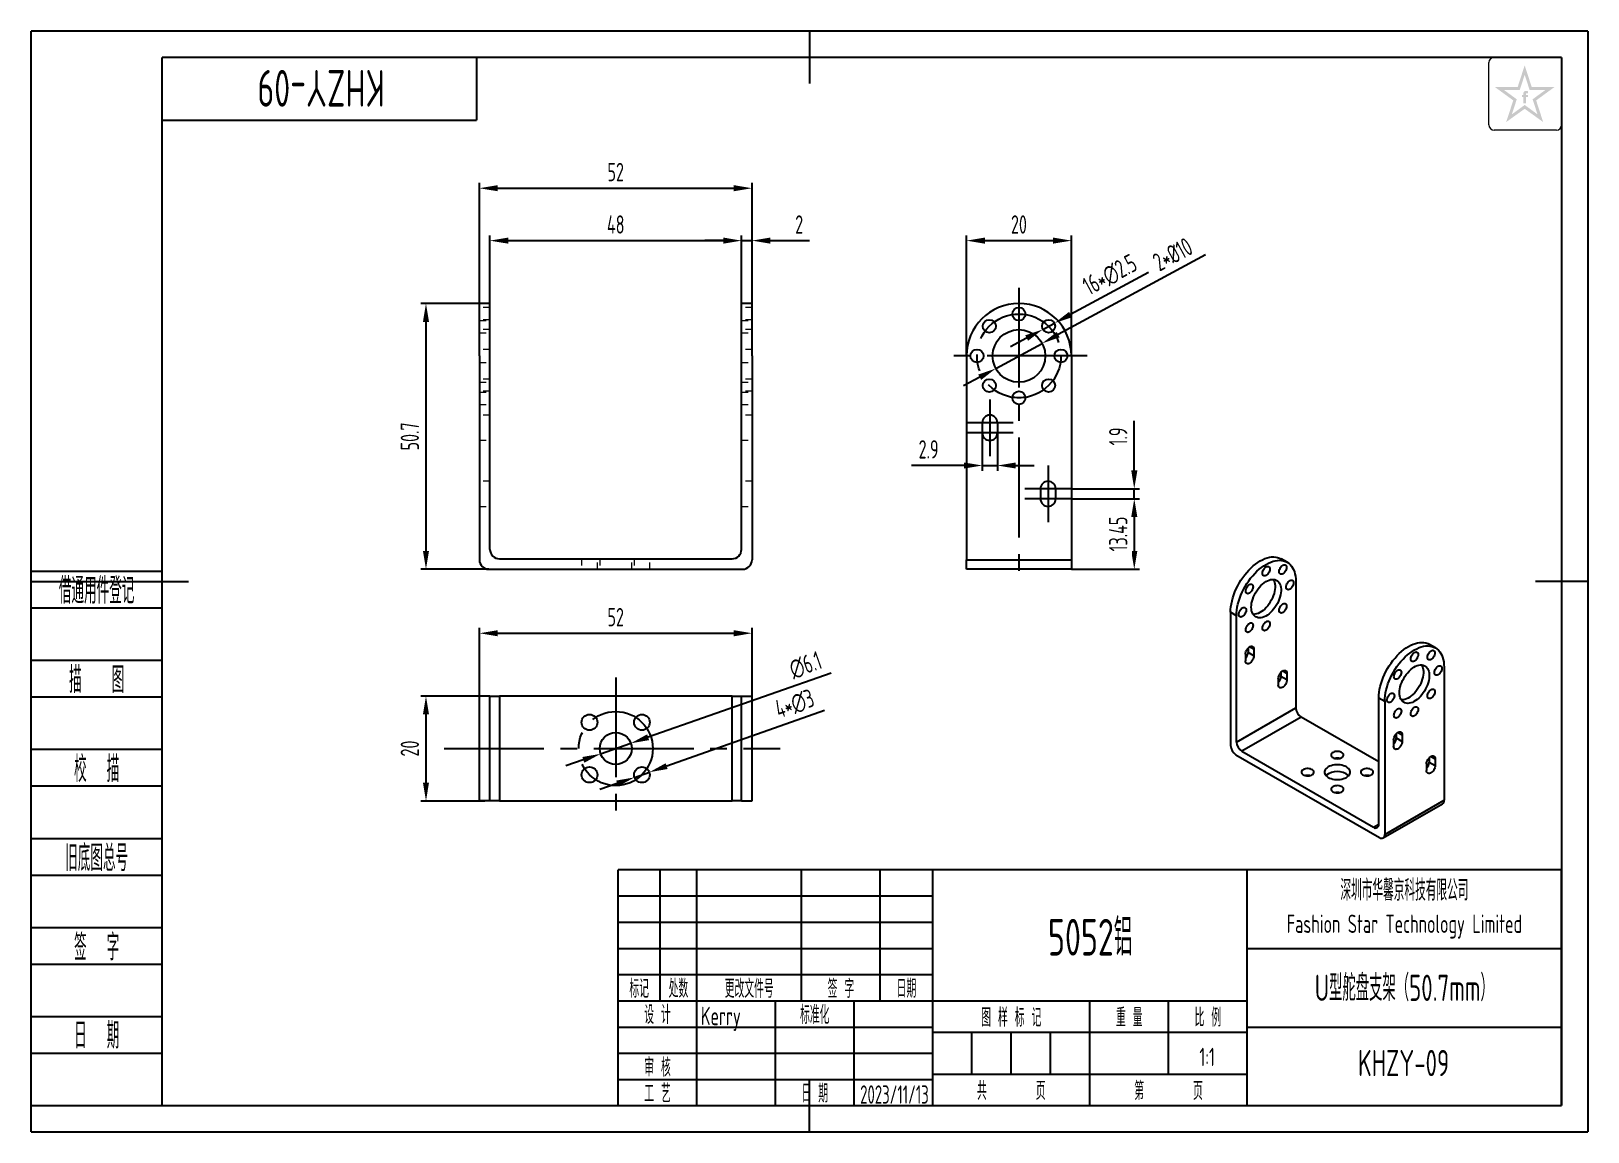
# Model space of a CAD drawing. Header units: inches. Extents: x -25 to 272, y -5 to 205.
import ezdxf
from ezdxf.enums import TextEntityAlignment as Align

# ---------------------------------------------------------------- set-up
doc = ezdxf.new("R2010")
doc.units = ezdxf.units.IN
doc.header["$MEASUREMENT"] = 0
doc.linetypes.add('CENTER2', pattern=[28.575, 19.05, -3.175, 3.175, -3.175])
doc.linetypes.add('HIDDEN', pattern=[1.905, 1.27, -0.635])
for name, color, linetype in [('1轮廓实线层', 7, 'Continuous'), ('2细线层', 4, 'Continuous'), ('3中心线层', 1, 'CENTER2'), ('6文字层', 3, 'Continuous'), ('7标注层', 4, 'Continuous'), ('图框层', 7, 'Continuous')]:
    doc.layers.add(name, color=color, linetype=linetype)
doc.styles.add('PC_TEXTSTYLE', font='ISOCP.SHX', dxfattribs={"width": 0.707, "bigfont": 'GBCBIG.SHX'})
doc.styles.add('PC_TEXTSTYLE4', font='ISOCP.SHX', dxfattribs={"width": 0.707, "bigfont": 'GBCBIG.SHX'})
doc.dimstyles.new('GB_DIAMETER', dxfattribs={"dimtxt": 3.5, "dimasz": 3.5, "dimexe": 1, "dimexo": 0, "dimgap": 1.5, "dimtad": 1, "dimjust": 4, "dimdsep": 46, "dimtxsty": 'PC_TEXTSTYLE', "dimcen": 0, "dimclrd": 256, "dimclrt": 3, "dimadec": 0, "dimazin": 2, "dimtp": 0.1, "dimtm": 0.1, "dimtfac": 0.71, "dimtdec": 3, "dimtmove": 0, "dimatfit": 2, "dimfxl": 1, "dimtfill": 1, "dimarcsym": 0})
doc.dimstyles.new('GB_LINEAR', dxfattribs={"dimtxt": 3.5, "dimasz": 3.5, "dimexe": 1, "dimexo": 0, "dimgap": 1.5, "dimtad": 1, "dimdsep": 46, "dimtxsty": 'PC_TEXTSTYLE', "dimcen": 0, "dimclrd": 256, "dimclrt": 3, "dimadec": 0, "dimazin": 2, "dimtp": 0.1, "dimtm": 0.1, "dimtfac": 0.71, "dimtdec": 3, "dimtmove": 0, "dimatfit": 3, "dimfxl": 1, "dimtfill": 1, "dimarcsym": 0})

msp = doc.modelspace()

# ---------------------------------------------------------------- texts
at = {"layer": '6文字层', "insert": (237, 37.5), "char_height": 3.5, "width": 60, "attachment_point": 5, "style": 'PC_TEXTSTYLE4'}
msp.add_mtext('{\\H1.142857x;深圳市华馨京科技有限公司}\\P\\pxsm1,qc;Fashion Star Technology Limited', dxfattribs=at)

# ---------------------------------------------------------------- blocks, each defined once
blk = doc.blocks.new('ZwmFrameMain_A4^_^无分区图框^_^landscape')
at = {"layer": '1轮廓实线层'}
for p, q in [((123.5, 205), (123.5, 195)), ((0, 0), (0, 200)), ((267, 200), (0, 200)), ((267, 200), (267, 0)), ((-25, 100), (5, 100)), ((272, 100), (262, 100)), ((123.5, -5), (123.5, 5)), ((0, 0), (267, 0))]:
    blk.add_line(p, q, dxfattribs=at)
at = {"layer": '2细线层'}
for p, q in [((-25, -5), (-25, 205)), ((272, 205), (-25, 205)), ((272, 205), (272, -5)), ((-25, -5), (272, -5))]:
    blk.add_line(p, q, dxfattribs=at)
blk = doc.blocks.new('ZwmFrameMain_标题栏1')
at = {"layer": '1轮廓实线层'}
for p, q in [((-180, 0), (-180, 45)), ((0, 45), (-180, 45)), ((-172, 20), (-172, 45)), ((-165, 20), (-165, 45)), ((-145, 20), (-145, 45)), ((-130, 20), (-130, 45)), ((-120, 0), (-120, 45)), ((0, 0), (0, 45)), ((-60, 30), (0, 30)), ((-180, 20), (-60, 20)), ((-165, 0), (-165, 20)), ((-150, 0), (-150, 20)), ((-135, 0), (-135, 20)), ((-60, 15), (0, 15)), ((-180, 0), (0, 0))]:
    blk.add_line(p, q, dxfattribs=at)
at = {"layer": '1轮廓实线层', "color": 7}
for p, q in [((-60, 0), (-60, 45)), ((-180, 25), (-120, 25))]:
    blk.add_line(p, q, dxfattribs=at)
at = {"layer": '2细线层'}
for p, q in [((-180, 40), (-120, 40)), ((-180, 35), (-120, 35)), ((-180, 30), (-120, 30)), ((-90, 0), (-90, 20)), ((-75, 6), (-75, 20)), ((-180, 15), (-120, 15)), ((-120, 14), (-60, 14)), ((-112.5, 6), (-112.5, 14)), ((-105, 6), (-105, 14)), ((-97.5, 6), (-97.5, 14)), ((-180, 10), (-120, 10)), ((-120, 6), (-60, 6)), ((-180, 5), (-120, 5))]:
    blk.add_line(p, q, dxfattribs=at)
at = {"layer": '6文字层', "style": 'PC_TEXTSTYLE', "width": 0.667}
for s, p in [('标记', (-176, 22.5)), ('处数', (-168.5, 22.5)), (' 更改文件号 ', (-155, 22.5)), (' 签 字 ', (-137.5, 22.5)), (' 日期 ', (-125, 22.5)), (' 设 计 ', (-172.5, 17.51)), (' 标准化 ', (-142.5, 17.51)), (' 图 样 标 记 ', (-105, 17)), (' 重 量 ', (-82.5, 17)), (' 比 例 ', (-67.5, 17)), (' 审 核 ', (-172.5, 7.5)), (' 工 艺 ', (-172.5, 2.5)), (' 日 期 ', (-142.5, 2.5)), ('共       页', (-105, 3)), ('第       页', (-75, 3))]:
    blk.add_text(s, height=3.5, dxfattribs=at).set_placement(p, align=Align.MIDDLE)
at = {"layer": '6文字层', "style": 'PC_TEXTSTYLE', "flags": 8}
for tag, height, width, p, p2 in [('企业名称', 5, 3.445461, (-54.29, 34.82), (-5.27, 34.82)), ('产品名称或材料标记', 7, 1.034456, (-113.46, 28.64), (-66.42, 28.64)), ('图样名称', 5, 3.480264, (-54.79, 19.98), (-5.27, 19.98)), ('标准化', 3.5, 1.756036, (-133.83, 15.37), (-120.75, 15.37)), ('审核', 3.5, 2.723972, (-163.99, 5.37), (-150.63, 5.37)), ('重量', 3.5, 2.448074, (-88.46, 7.54), (-76.55, 7.54)), ('比例', 3.5, 2.367734, (-73.35, 7.54), (-61.93, 7.54)), ('图样代号', 5, 3.489916, (-54.79, 5.63), (-5.52, 5.63)), ('工艺', 3.5, 2.851598, (-164.21, 0.37), (-150.89, 0.37)), ('日期', 3.5, 2.733185, (-133.83, 0.37), (-120.75, 0.37)), ('共几页', 3.5, 0.953151, (-108.58, 1.48), (-101.56, 1.48))]:
    blk.add_attdef(tag, text='', height=height, dxfattribs=dict(at, width=width)).set_placement(p, p2, align=Align.FIT)
at = {"layer": '6文字层', "style": 'PC_TEXTSTYLE', "width": 9.901758, "flags": 8}
blk.add_attdef('设计', text='', height=3.5, rotation=359.5768, dxfattribs=at).set_placement((-164.23, 15.37), (-150.37, 15.27), align=Align.FIT)
at = {"layer": '6文字层', "color": 3, "style": 'PC_TEXTSTYLE', "width": 0.96618, "flags": 8}
blk.add_attdef('第几页', text='', height=3.5, dxfattribs=at).set_placement((-78.29, 1.5), (-71.16, 1.5), align=Align.FIT)
at = {"layer": '6文字层', "color": 0, "style": 'PC_TEXTSTYLE', "width": 0.715273, "flags": 8}
blk.add_attdef('图纸张数', text='', height=3.5, dxfattribs=at).set_placement((-2.66, -3.87), (4.46, -3.87), align=Align.FIT)
blk = doc.blocks.new('ZwmFrameMain_图样代号')
at = {"layer": '2细线层', "linetype": 'Continuous'}
for p in [(60, 0), (0, -12)]:
    blk.add_line(p, (60, -12), dxfattribs=at)
at = {"layer": '6文字层', "style": 'PC_TEXTSTYLE', "width": 2.827942}
blk.add_attdef('图样代号', text='', height=7, rotation=180, dxfattribs=at).set_placement((58.24, -2.4), (2.35, -2.4), align=Align.FIT)
blk = doc.blocks.new('ZwmFrameMain_附加栏')
at = {"layer": '2细线层'}
for p, q in [((-25, 102), (0, 102)), ((-25, 95), (0, 95)), ((-25, 85), (0, 85)), ((-25, 78), (0, 78)), ((-25, 68), (0, 68)), ((-25, 61), (0, 61)), ((-25, 51), (0, 51)), ((-25, 44), (0, 44)), ((-25, 34), (0, 34)), ((-25, 27), (0, 27)), ((-25, 17), (0, 17)), ((-25, 10), (0, 10)), ((-25, 0), (0, 0))]:
    blk.add_line(p, q, dxfattribs=at)
at = {"layer": '6文字层', "color": 3, "style": 'PC_TEXTSTYLE'}
for s, width, p in [('借通用件登记', 0.667, (-12.5, 98.5)), ('描   图', 0.6667, (-12.5, 81.5)), ('校  描', 0.667, (-12.5, 64.5)), ('旧底图总号', 0.667, (-12.5, 47.5)), ('签  字', 0.667, (-12.5, 30.5)), ('日  期', 0.667, (-12.49, 13.6))]:
    blk.add_text(s, height=5, dxfattribs=dict(at, width=width)).set_placement(p, align=Align.MIDDLE)
at = {"layer": '6文字层', "style": 'PC_TEXTSTYLE'}
for tag, width, p, p2 in [('借通用件登记', 0.671328, (-23.44, 86.36), (-1.25, 86.36)), ('描图', 2.120922, (-23.44, 69.36), (-1.25, 69.36)), ('校图', 2.149976, (-23.75, 52.06), (-1.25, 52.06)), ('旧底图总号', 0.761452, (-22.84, 35.67), (-1.86, 35.67)), ('签字', 2.026939, (-23.14, 18.37), (-1.56, 18.37)), ('日期', 1.89999, (-22.84, 1.37), (-2.17, 1.37))]:
    blk.add_attdef(tag, text='', height=5, dxfattribs=dict(at, width=width)).set_placement(p, p2, align=Align.FIT)
blk = doc.blocks.new('*D19')
at = {"layer": '7标注层', "color": 0, "lineweight": -2}
for p, q in [((60.53, 153.03), (60.53, 176.03)), ((112.53, 153.03), (112.53, 176.03))]:
    blk.add_line(p, q, dxfattribs=at)
at = {"layer": '7标注层', "lineweight": -2}
blk.add_line((64.03, 175.03), (109.03, 175.03), dxfattribs=at)
at = {"layer": '7标注层'}
for points in [[(64.03, 175.62), (64.03, 174.45), (60.53, 175.03)], [(109.03, 174.45), (109.03, 175.62), (112.53, 175.03)]]:
    blk.add_solid(points, dxfattribs=at)
at = {"layer": 'Defpoints', "color": 0}
for p in [(112.53, 175.03), (60.53, 153.03), (112.53, 153.03)]:
    blk.add_point(p, dxfattribs=at)
at = {"layer": '7标注层', "color": 3, "insert": (86.53, 178.11), "char_height": 3.5, "attachment_point": 5, "style": 'PC_TEXTSTYLE', "bg_fill": 3, "box_fill_scale": 1.25, "bg_fill_color": 257, "bg_fill_transparency": 0}
blk.add_mtext('52', dxfattribs=at)
blk = doc.blocks.new('*D20')
at = {"layer": '7标注层', "color": 0, "lineweight": -2}
for p, q in [((62.53, 153.03), (62.53, 166.03)), ((110.53, 153.03), (110.53, 166.03))]:
    blk.add_line(p, q, dxfattribs=at)
at = {"layer": '7标注层', "lineweight": -2}
blk.add_line((66.03, 165.03), (107.03, 165.03), dxfattribs=at)
at = {"layer": '7标注层'}
for points in [[(66.03, 165.62), (66.03, 164.45), (62.53, 165.03)], [(107.03, 164.45), (107.03, 165.62), (110.53, 165.03)]]:
    blk.add_solid(points, dxfattribs=at)
at = {"layer": 'Defpoints', "color": 0}
for p in [(110.53, 165.03), (62.53, 153.03), (110.53, 153.03)]:
    blk.add_point(p, dxfattribs=at)
at = {"layer": '7标注层', "color": 3, "insert": (86.53, 168.11), "char_height": 3.5, "attachment_point": 5, "style": 'PC_TEXTSTYLE', "bg_fill": 3, "box_fill_scale": 1.25, "bg_fill_color": 257, "bg_fill_transparency": 0}
blk.add_mtext('48', dxfattribs=at)
blk = doc.blocks.new('*D21')
at = {"layer": '7标注层', "color": 0, "lineweight": -2}
for p, q in [((60.53, 153.03), (49.33, 153.03)), ((62.33, 102.33), (49.33, 102.33))]:
    blk.add_line(p, q, dxfattribs=at)
at = {"layer": '7标注层', "lineweight": -2}
blk.add_line((50.33, 149.53), (50.33, 105.83), dxfattribs=at)
at = {"layer": '7标注层'}
for points in [[(50.91, 149.53), (49.75, 149.53), (50.33, 153.03)], [(49.75, 105.83), (50.91, 105.83), (50.33, 102.33)]]:
    blk.add_solid(points, dxfattribs=at)
at = {"layer": 'Defpoints', "color": 0}
for p in [(60.53, 153.03), (50.33, 102.33), (62.33, 102.33)]:
    blk.add_point(p, dxfattribs=at)
at = {"layer": '7标注层', "color": 3, "insert": (47.25, 127.68), "char_height": 3.5, "attachment_point": 5, "rotation": 90, "style": 'PC_TEXTSTYLE', "bg_fill": 3, "box_fill_scale": 1.25, "bg_fill_color": 257, "bg_fill_transparency": 0}
blk.add_mtext('50.7', dxfattribs=at)
blk = doc.blocks.new('*D22')
at = {"layer": '7标注层', "color": 0, "lineweight": -2}
for p, q in [((153.46, 143.03), (153.46, 166.03)), ((173.46, 143.03), (173.46, 166.03))]:
    blk.add_line(p, q, dxfattribs=at)
at = {"layer": '7标注层', "lineweight": -2}
blk.add_line((156.96, 165.03), (169.96, 165.03), dxfattribs=at)
at = {"layer": '7标注层'}
for points in [[(156.96, 165.62), (156.96, 164.45), (153.46, 165.03)], [(169.96, 164.45), (169.96, 165.62), (173.46, 165.03)]]:
    blk.add_solid(points, dxfattribs=at)
at = {"layer": 'Defpoints', "color": 0}
for p in [(173.46, 165.03), (153.46, 143.03), (173.46, 143.03)]:
    blk.add_point(p, dxfattribs=at)
at = {"layer": '7标注层', "color": 3, "insert": (163.46, 168.11), "char_height": 3.5, "attachment_point": 5, "style": 'PC_TEXTSTYLE', "bg_fill": 3, "box_fill_scale": 1.25, "bg_fill_color": 257, "bg_fill_transparency": 0}
blk.add_mtext('20', dxfattribs=at)
blk = doc.blocks.new('*D23')
at = {"layer": '7标注层', "color": 0, "lineweight": -2}
for p, q in [((173.46, 115.78), (186.46, 115.78)), ((173.46, 102.33), (186.46, 102.33))]:
    blk.add_line(p, q, dxfattribs=at)
at = {"layer": '7标注层', "lineweight": -2}
blk.add_line((185.46, 112.28), (185.46, 105.83), dxfattribs=at)
at = {"layer": '7标注层'}
for points in [[(186.05, 112.28), (184.88, 112.28), (185.46, 115.78)], [(184.88, 105.83), (186.05, 105.83), (185.46, 102.33)]]:
    blk.add_solid(points, dxfattribs=at)
at = {"layer": 'Defpoints', "color": 0}
for p in [(173.46, 115.78), (173.46, 102.33), (185.46, 102.33)]:
    blk.add_point(p, dxfattribs=at)
at = {"layer": '7标注层', "color": 3, "insert": (182.39, 109.06), "char_height": 3.5, "attachment_point": 5, "rotation": 90, "style": 'PC_TEXTSTYLE', "bg_fill": 3, "box_fill_scale": 1.25, "bg_fill_color": 257, "bg_fill_transparency": 0}
blk.add_mtext('13.45', dxfattribs=at)
blk = doc.blocks.new('*D24')
at = {"layer": '7标注层', "lineweight": -2}
for p, q in [((185.46, 121.18), (185.46, 130.66)), ((185.46, 115.78), (185.46, 117.68)), ((185.46, 112.28), (185.46, 108.78))]:
    blk.add_line(p, q, dxfattribs=at)
at = {"layer": '7标注层', "color": 0, "lineweight": -2}
for p, q in [((173.46, 117.68), (186.46, 117.68)), ((173.46, 115.78), (186.46, 115.78))]:
    blk.add_line(p, q, dxfattribs=at)
at = {"layer": '7标注层'}
for points in [[(184.88, 121.18), (186.05, 121.18), (185.46, 117.68)], [(186.05, 112.28), (184.88, 112.28), (185.46, 115.78)]]:
    blk.add_solid(points, dxfattribs=at)
at = {"layer": 'Defpoints', "color": 0}
for p in [(173.46, 117.68), (185.46, 117.68), (173.46, 115.78)]:
    blk.add_point(p, dxfattribs=at)
at = {"layer": '7标注层', "color": 3, "insert": (182.39, 127.67), "char_height": 3.5, "attachment_point": 5, "rotation": 90, "style": 'PC_TEXTSTYLE', "bg_fill": 3, "box_fill_scale": 1.25, "bg_fill_color": 257, "bg_fill_transparency": 0}
blk.add_mtext('1.9', dxfattribs=at)
blk = doc.blocks.new('*D25')
at = {"layer": '7标注层', "lineweight": -2}
for p, q in [((188.18, 158.93), (173.3, 150.94)), ((168.02, 148.1), (170.22, 149.28)), ((164.93, 146.44), (161.85, 144.79))]:
    blk.add_line(p, q, dxfattribs=at)
at = {"layer": '7标注层'}
for points in [[(173.03, 151.45), (173.58, 150.42), (170.22, 149.28)], [(165.21, 145.93), (164.66, 146.96), (168.02, 148.1)]]:
    blk.add_solid(points, dxfattribs=at)
at = {"layer": 'Defpoints', "color": 0}
for p in [(170.22, 149.28), (168.02, 148.1)]:
    blk.add_point(p, dxfattribs=at)
at = {"layer": '7标注层', "color": 3, "insert": (180.83, 158.47), "char_height": 3.5, "attachment_point": 5, "rotation": 28.2439, "style": 'PC_TEXTSTYLE', "bg_fill": 3, "box_fill_scale": 1.25, "bg_fill_color": 257, "bg_fill_transparency": 0}
blk.add_mtext('16*∅2.5', dxfattribs=at)
blk = doc.blocks.new('*D27')
at = {"layer": '7标注层', "color": 0, "lineweight": -2}
for p, q in [((156.46, 128.38), (156.46, 121.13)), ((159.36, 128.38), (159.36, 121.13))]:
    blk.add_line(p, q, dxfattribs=at)
at = {"layer": '7标注层', "lineweight": -2}
for p, q in [((152.96, 122.13), (142.99, 122.13)), ((156.46, 122.13), (159.36, 122.13)), ((162.86, 122.13), (166.36, 122.13))]:
    blk.add_line(p, q, dxfattribs=at)
at = {"layer": '7标注层'}
for points in [[(152.96, 121.55), (152.96, 122.71), (156.46, 122.13)], [(162.86, 122.71), (162.86, 121.55), (159.36, 122.13)]]:
    blk.add_solid(points, dxfattribs=at)
at = {"layer": 'Defpoints', "color": 0}
for p in [(156.46, 128.38), (159.36, 128.38), (159.36, 122.13)]:
    blk.add_point(p, dxfattribs=at)
at = {"layer": '7标注层', "color": 3, "insert": (146.22, 125.21), "char_height": 3.5, "attachment_point": 5, "style": 'PC_TEXTSTYLE', "bg_fill": 3, "box_fill_scale": 1.25, "bg_fill_color": 257, "bg_fill_transparency": 0}
blk.add_mtext('2.9', dxfattribs=at)
blk = doc.blocks.new('*D28')
at = {"layer": '7标注层', "lineweight": -2}
for p, q in [((199.05, 162.33), (170.96, 147.1)), ((159.04, 140.64), (167.88, 145.43)), ((155.97, 138.97), (152.89, 137.3))]:
    blk.add_line(p, q, dxfattribs=at)
at = {"layer": '7标注层'}
for points in [[(170.68, 147.61), (171.23, 146.58), (167.88, 145.43)], [(156.25, 138.46), (155.69, 139.48), (159.04, 140.64)]]:
    blk.add_solid(points, dxfattribs=at)
at = {"layer": 'Defpoints', "color": 0}
for p in [(167.88, 145.43), (159.04, 140.64)]:
    blk.add_point(p, dxfattribs=at)
at = {"layer": '7标注层', "color": 3, "insert": (192.78, 162.43), "char_height": 3.5, "attachment_point": 5, "rotation": 28.4725, "style": 'PC_TEXTSTYLE', "bg_fill": 3, "box_fill_scale": 1.25, "bg_fill_color": 257, "bg_fill_transparency": 0}
blk.add_mtext('2*%%c10', dxfattribs=at)
blk = doc.blocks.new('*D29')
at = {"layer": '7标注层', "color": 0, "lineweight": -2}
for p, q in [((60.53, 78.13), (49.33, 78.13)), ((61.53, 58.12), (49.33, 58.12))]:
    blk.add_line(p, q, dxfattribs=at)
at = {"layer": '7标注层', "lineweight": -2}
blk.add_line((50.33, 74.63), (50.33, 61.62), dxfattribs=at)
at = {"layer": '7标注层'}
for points in [[(50.91, 74.63), (49.75, 74.63), (50.33, 78.13)], [(49.75, 61.62), (50.91, 61.62), (50.33, 58.12)]]:
    blk.add_solid(points, dxfattribs=at)
at = {"layer": 'Defpoints', "color": 0}
for p in [(60.53, 78.13), (50.33, 58.12), (61.53, 58.12)]:
    blk.add_point(p, dxfattribs=at)
at = {"layer": '7标注层', "color": 3, "insert": (47.25, 68.13), "char_height": 3.5, "attachment_point": 5, "rotation": 90, "style": 'PC_TEXTSTYLE', "bg_fill": 3, "box_fill_scale": 1.25, "bg_fill_color": 257, "bg_fill_transparency": 0}
blk.add_mtext('20', dxfattribs=at)
blk = doc.blocks.new('*D30')
at = {"layer": '7标注层', "color": 0, "lineweight": -2}
for p, q in [((60.53, 78.13), (60.53, 91.13)), ((112.53, 78.13), (112.53, 91.13))]:
    blk.add_line(p, q, dxfattribs=at)
at = {"layer": '7标注层', "lineweight": -2}
blk.add_line((64.03, 90.13), (109.03, 90.13), dxfattribs=at)
at = {"layer": '7标注层'}
for points in [[(64.03, 90.71), (64.03, 89.54), (60.53, 90.13)], [(109.03, 89.54), (109.03, 90.71), (112.53, 90.13)]]:
    blk.add_solid(points, dxfattribs=at)
at = {"layer": 'Defpoints', "color": 0}
for p in [(112.53, 90.13), (60.53, 78.13), (112.53, 78.13)]:
    blk.add_point(p, dxfattribs=at)
at = {"layer": '7标注层', "color": 3, "insert": (86.53, 93.2), "char_height": 3.5, "attachment_point": 5, "style": 'PC_TEXTSTYLE', "bg_fill": 3, "box_fill_scale": 1.25, "bg_fill_color": 257, "bg_fill_transparency": 0}
blk.add_mtext('52', dxfattribs=at)
blk = doc.blocks.new('*D31')
at = {"layer": '7标注层', "lineweight": -2}
for p, q in [((107.03, 165.03), (103.53, 165.03)), ((110.53, 165.03), (112.53, 165.03)), ((116.03, 165.03), (123.52, 165.03))]:
    blk.add_line(p, q, dxfattribs=at)
at = {"layer": '7标注层', "color": 0, "lineweight": -2}
for p, q in [((110.53, 153.03), (110.53, 166.03)), ((112.53, 153.03), (112.53, 166.03))]:
    blk.add_line(p, q, dxfattribs=at)
at = {"layer": '7标注层'}
for points in [[(107.03, 164.45), (107.03, 165.62), (110.53, 165.03)], [(116.03, 165.62), (116.03, 164.45), (112.53, 165.03)]]:
    blk.add_solid(points, dxfattribs=at)
at = {"layer": 'Defpoints', "color": 0}
for p in [(112.53, 165.03), (110.53, 153.03), (112.53, 153.03)]:
    blk.add_point(p, dxfattribs=at)
at = {"layer": '7标注层', "color": 3, "insert": (121.53, 168.11), "char_height": 3.5, "attachment_point": 5, "style": 'PC_TEXTSTYLE', "bg_fill": 3, "box_fill_scale": 1.25, "bg_fill_color": 257, "bg_fill_transparency": 0}
blk.add_mtext('2', dxfattribs=at)
blk = doc.blocks.new('*D33')
at = {"layer": '7标注层', "lineweight": -2}
for p, q in [((127.62, 82.48), (92.71, 70.29)), ((83.65, 67.12), (89.41, 69.13)), ((80.35, 65.97), (77.04, 64.81))]:
    blk.add_line(p, q, dxfattribs=at)
at = {"layer": '7标注层'}
for points in [[(92.52, 70.84), (92.91, 69.74), (89.41, 69.13)], [(80.54, 65.42), (80.16, 66.52), (83.65, 67.12)]]:
    blk.add_solid(points, dxfattribs=at)
at = {"layer": 'Defpoints', "color": 0}
for p in [(89.41, 69.13), (83.65, 67.12)]:
    blk.add_point(p, dxfattribs=at)
at = {"layer": '7标注层', "color": 3, "insert": (122.74, 84.04), "char_height": 3.5, "attachment_point": 5, "rotation": 19.2618, "style": 'PC_TEXTSTYLE', "bg_fill": 3, "box_fill_scale": 1.25, "bg_fill_color": 257, "bg_fill_transparency": 0}
blk.add_mtext('∅6.1', dxfattribs=at)
blk = doc.blocks.new('*D32')
at = {"layer": '7标注层', "lineweight": -2}
for p, q in [((126.36, 75.36), (96.25, 64.78)), ((90.12, 62.63), (92.95, 63.62)), ((86.81, 61.47), (83.51, 60.31))]:
    blk.add_line(p, q, dxfattribs=at)
at = {"layer": '7标注层'}
for points in [[(87.01, 60.92), (86.62, 62.02), (90.12, 62.63)], [(96.06, 65.33), (96.44, 64.23), (92.95, 63.62)]]:
    blk.add_solid(points, dxfattribs=at)
at = {"layer": 'Defpoints', "color": 0}
for p in [(90.12, 62.63), (92.95, 63.62)]:
    blk.add_point(p, dxfattribs=at)
at = {"layer": '7标注层', "color": 3, "insert": (120.66, 76.62), "char_height": 3.5, "attachment_point": 5, "rotation": 19.3605, "style": 'PC_TEXTSTYLE', "bg_fill": 3, "box_fill_scale": 1.25, "bg_fill_color": 257, "bg_fill_transparency": 0}
blk.add_mtext('4*∅3', dxfattribs=at)

# ---------------------------------------------------------------- hatches: boundary and pattern name
at = {"layer": '6文字层', "lineweight": 5}
h = msp.add_hatch(color=2, dxfattribs=at)
edge = h.paths.add_edge_path(flags=0)
edge.add_line((260.172, 192.419), (260.567, 192.419))
edge.add_line((260.567, 192.419), (260.567, 192.845))
edge.add_line((260.567, 192.845), (260.176, 192.845))
edge.add_line((260.176, 192.845), (260.176, 193.053))
edge.add_spline(control_points=[(260.176, 193.053), (260.176, 193.078), (260.175, 193.174), (260.364, 193.144), (260.482, 193.127), (260.549, 193.11), (260.577, 193.102)], knot_values=[0, 0, 0, 0, 1.4943482, 5.8188355, 8.4876202, 10.3632598, 10.3632598, 10.3632598, 10.3632598], degree=3, periodic=0)
edge.add_line((260.577, 193.102), (260.577, 193.539))
edge.add_spline(control_points=[(260.577, 193.539), (260.505, 193.556), (260.332, 193.597), (260.084, 193.618), (259.855, 193.514), (259.739, 193.37), (259.72, 193.26), (259.714, 193.229)], knot_values=[0, 0, 0, 0, 4.9341397, 11.9452686, 16.0265909, 21.3569295, 23.4510995, 23.4510995, 23.4510995, 23.4510995], degree=3, periodic=0)
edge.add_line((259.714, 193.229), (259.714, 192.845))
edge.add_line((259.714, 192.845), (259.428, 192.845))
edge.add_line((259.428, 192.845), (259.428, 192.419))
edge.add_line((259.428, 192.419), (259.717, 192.419))
edge.add_line((259.717, 192.419), (259.717, 191.229))
edge.add_line((259.717, 191.229), (260.172, 191.229))
edge.add_line((260.172, 191.229), (260.172, 192.419))
h.paths.add_polyline_path([(265.628, 194.333), (261.288, 194.333), (259.948, 198.473), (258.608, 194.333), (254.268, 194.333), (257.762, 191.785), (256.422, 187.656), (259.948, 190.181), (263.474, 187.656), (262.134, 191.785)])
h.paths.add_polyline_path([(261.461, 191.997), (262.394, 189.124), (259.948, 190.914), (257.502, 189.124), (258.434, 191.997), (255.981, 193.786), (259.012, 193.786), (259.948, 196.673), (260.883, 193.786), (263.915, 193.786)], flags=16)

# ---------------------------------------------------------------- linework, layer by layer
at = {"color": 7, "linetype": 'Continuous', "lineweight": 25}
for p, q in [((62.531, 153.034), (60.531, 153.034)), ((60.531, 143.032), (60.531, 153.034)), ((62.531, 143.032), (62.531, 153.034)), ((112.531, 153.034), (110.531, 153.034)), ((110.531, 143.032), (110.531, 153.034)), ((112.531, 143.032), (112.531, 153.034)), ((60.531, 143.032), (60.531, 104.133)), ((62.531, 106.133), (62.531, 143.032)), ((110.531, 106.133), (110.531, 143.032)), ((112.531, 143.032), (112.531, 104.133)), ((153.46, 143.032), (153.46, 104.133)), ((173.463, 143.032), (173.463, 104.133)), ((156.46, 130.283), (156.46, 128.383)), ((159.36, 130.283), (159.36, 128.383)), ((167.563, 117.683), (167.563, 115.783)), ((170.463, 117.683), (170.463, 115.783)), ((64.331, 104.333), (108.731, 104.333)), ((153.46, 104.133), (173.463, 104.133)), ((153.46, 102.333), (153.46, 104.133)), ((173.463, 104.133), (173.463, 102.333)), ((214.622, 103.67), (213.491, 104.324)), ((62.331, 102.333), (110.731, 102.333)), ((173.463, 102.333), (153.46, 102.333)), ((216.279, 100.007), (216.279, 75.903)), ((203.832, 94.128), (203.832, 68.717)), ((204.964, 93.475), (203.832, 94.128)), ((204.964, 69.371), (204.964, 93.475)), ((207.17, 87.296), (207.17, 86.485)), ((208.301, 85.832), (207.17, 86.485)), ((208.301, 87.073), (208.301, 85.832)), ((242.906, 87.342), (241.775, 87.995)), ((206.661, 86.126), (206.661, 84.885)), ((244.564, 83.679), (244.564, 58.269)), ((212.942, 81.521), (212.942, 80.28)), ((213.451, 82.692), (213.451, 81.88)), ((214.582, 81.227), (213.451, 81.88)), ((214.582, 82.468), (214.582, 81.227)), ((62.531, 78.128), (60.531, 78.128)), ((60.531, 58.125), (60.531, 78.128)), ((62.531, 58.125), (62.531, 78.128)), ((62.531, 78.128), (64.331, 78.128)), ((64.331, 78.128), (64.331, 58.125)), ((108.731, 78.128), (64.331, 78.128)), ((108.731, 58.125), (108.731, 78.128)), ((108.731, 78.128), (110.531, 78.128)), ((110.531, 58.125), (110.531, 78.128)), ((110.531, 78.128), (112.531, 78.128)), ((112.531, 58.125), (112.531, 78.128)), ((232.117, 77.8), (233.248, 77.146)), ((232.117, 53.696), (232.117, 77.8)), ((204.964, 69.371), (216.279, 75.903)), ((233.248, 77.146), (233.248, 51.736)), ((217.298, 74.14), (205.982, 67.607)), ((232.117, 65.585), (217.298, 74.14)), ((234.945, 69.798), (234.945, 68.557)), ((235.454, 70.968), (235.454, 70.157)), ((235.454, 70.157), (236.586, 69.504)), ((236.586, 70.745), (236.586, 69.504)), ((204.851, 66.954), (232.23, 51.148)), ((205.982, 67.607), (231.098, 53.108)), ((241.735, 66.363), (241.735, 65.552)), ((241.735, 65.552), (242.867, 64.899)), ((242.867, 66.14), (242.867, 64.899)), ((241.226, 65.193), (241.226, 63.952)), ((62.531, 58.125), (60.531, 58.125)), ((64.331, 58.125), (62.531, 58.125)), ((64.331, 58.125), (108.731, 58.125)), ((110.531, 58.125), (108.731, 58.125)), ((110.531, 58.125), (112.531, 58.125)), ((232.95, 51.077), (244.265, 57.609)), ((233.248, 51.736), (244.564, 58.269))]:
    msp.add_line(p, q, dxfattribs=at)
at = {"color": 7, "linetype": 'HIDDEN', "lineweight": 18}
for p, q in [((62.531, 152.282), (60.531, 152.282)), ((112.531, 152.282), (110.531, 152.282)), ((62.531, 149.939), (60.531, 149.939)), ((60.531, 149.782), (62.531, 149.782)), ((112.531, 149.939), (110.531, 149.939)), ((110.531, 149.782), (112.531, 149.782)), ((62.531, 148.057), (60.531, 148.057)), ((60.531, 147.439), (62.531, 147.439)), ((112.531, 148.057), (110.531, 148.057)), ((110.531, 147.439), (112.531, 147.439)), ((62.531, 144.282), (60.531, 144.282)), ((112.531, 144.282), (110.531, 144.282)), ((60.531, 141.782), (62.531, 141.782)), ((110.531, 141.782), (112.531, 141.782)), ((62.531, 138.626), (60.531, 138.626)), ((60.531, 138.007), (62.531, 138.007)), ((112.531, 138.626), (110.531, 138.626)), ((110.531, 138.007), (112.531, 138.007)), ((62.531, 136.282), (60.531, 136.282)), ((60.531, 136.126), (62.531, 136.126)), ((60.531, 133.782), (62.531, 133.782)), ((112.531, 136.282), (110.531, 136.282)), ((110.531, 136.126), (112.531, 136.126)), ((110.531, 133.782), (112.531, 133.782)), ((62.531, 131.733), (60.531, 131.733)), ((112.531, 131.733), (110.531, 131.733)), ((60.531, 126.933), (62.531, 126.933)), ((110.531, 126.933), (112.531, 126.933)), ((62.531, 119.133), (60.531, 119.133)), ((112.531, 119.133), (110.531, 119.133)), ((60.531, 114.333), (62.531, 114.333)), ((110.531, 114.333), (112.531, 114.333)), ((80.031, 104.333), (80.031, 102.333)), ((83.031, 102.333), (83.031, 104.333)), ((83.481, 104.333), (83.481, 102.333)), ((89.581, 102.333), (89.581, 104.333)), ((90.031, 104.333), (90.031, 102.333)), ((93.031, 102.333), (93.031, 104.333)), ((173.463, 104.133), (153.46, 104.133))]:
    msp.add_line(p, q, dxfattribs=at)
at = {"color": 1, "linetype": 'Continuous', "lineweight": 25}
for p, q in [((208.301, 87.073), (207.481, 87.547)), ((214.582, 82.468), (213.762, 82.942)), ((235.765, 71.218), (236.586, 70.745)), ((242.046, 66.614), (242.867, 66.14)), ((231.098, 53.108), (232.117, 53.696))]:
    msp.add_line(p, q, dxfattribs=at)
at = {"color": 7, "linetype": 'Continuous', "lineweight": 25, "flags": 128}
for points in [[(203.832, 94.128), (203.85, 94.65), (203.902, 95.19), (203.989, 95.743), (204.109, 96.307), (204.263, 96.877), (204.449, 97.45), (204.666, 98.023), (204.913, 98.592), (205.188, 99.153), (205.49, 99.704), (205.816, 100.241), (206.165, 100.76), (206.534, 101.258), (206.922, 101.733), (207.325, 102.18), (207.742, 102.598), (208.169, 102.984), (208.605, 103.336), (209.046, 103.651), (209.49, 103.927), (209.934, 104.164), (210.375, 104.358), (210.811, 104.509), (211.239, 104.617), (211.655, 104.68), (212.059, 104.698), (212.446, 104.671), (212.816, 104.599), (213.165, 104.483), (213.491, 104.324)], [(204.964, 93.475), (204.981, 93.997), (205.033, 94.537), (205.12, 95.09), (205.241, 95.653), (205.394, 96.224), (205.58, 96.797), (205.797, 97.37), (206.044, 97.939), (206.319, 98.5), (206.621, 99.051), (206.947, 99.588), (207.296, 100.107), (207.665, 100.605), (208.053, 101.079), (208.456, 101.527), (208.873, 101.945), (209.301, 102.331), (209.737, 102.683), (210.178, 102.998), (210.622, 103.274), (211.065, 103.51), (211.507, 103.705), (211.942, 103.856), (212.37, 103.964), (212.787, 104.027), (213.19, 104.045), (213.578, 104.018), (213.947, 103.946), (214.296, 103.83), (214.622, 103.67), (214.924, 103.468), (215.199, 103.224), (215.446, 102.939), (215.663, 102.617), (215.849, 102.259), (216.003, 101.866), (216.123, 101.442), (216.21, 100.989), (216.262, 100.51), (216.279, 100.007)], [(209.914, 101.559), (209.932, 101.75), (209.985, 101.953), (210.069, 102.157), (210.181, 102.351), (210.315, 102.525), (210.464, 102.672), (210.622, 102.783), (210.779, 102.854), (210.928, 102.88), (211.062, 102.86), (211.174, 102.795), (211.259, 102.689), (211.311, 102.546), (211.329, 102.375), (211.311, 102.183), (211.259, 101.98), (211.174, 101.777), (211.062, 101.583), (210.928, 101.408), (210.779, 101.261), (210.622, 101.15), (210.464, 101.08), (210.315, 101.054), (210.181, 101.074), (210.069, 101.138), (209.985, 101.245), (209.932, 101.387), (209.914, 101.559)], [(213.114, 101.875), (213.132, 102.067), (213.185, 102.27), (213.269, 102.473), (213.381, 102.667), (213.515, 102.842), (213.664, 102.989), (213.822, 103.1), (213.979, 103.17), (214.128, 103.196), (214.262, 103.176), (214.374, 103.112), (214.459, 103.005), (214.511, 102.863), (214.529, 102.692), (214.511, 102.5), (214.459, 102.297), (214.374, 102.093), (214.262, 101.9), (214.128, 101.725), (213.979, 101.578), (213.822, 101.467), (213.664, 101.397), (213.515, 101.371), (213.381, 101.391), (213.269, 101.455), (213.185, 101.561), (213.132, 101.704), (213.114, 101.875)], [(206.714, 98.181), (206.732, 98.373), (206.785, 98.575), (206.869, 98.779), (206.981, 98.973), (207.115, 99.147), (207.264, 99.294), (207.422, 99.405), (207.579, 99.476), (207.728, 99.502), (207.862, 99.482), (207.974, 99.417), (208.059, 99.311), (208.111, 99.168), (208.129, 98.997), (208.111, 98.805), (208.059, 98.602), (207.974, 98.399), (207.862, 98.205), (207.728, 98.03), (207.579, 97.884), (207.422, 97.772), (207.264, 97.702), (207.115, 97.676), (206.981, 97.696), (206.869, 97.761), (206.785, 97.867), (206.732, 98.009), (206.714, 98.181)], [(207.779, 95.1), (207.796, 95.471), (207.848, 95.857), (207.933, 96.255), (208.051, 96.658), (208.2, 97.062), (208.378, 97.462), (208.584, 97.853), (208.814, 98.231), (209.067, 98.591), (209.338, 98.929), (209.625, 99.24), (209.924, 99.52), (210.231, 99.767), (210.543, 99.977), (210.856, 100.148), (211.167, 100.277), (211.47, 100.364), (211.763, 100.406), (212.043, 100.404), (212.305, 100.358), (212.547, 100.267), (212.765, 100.134), (212.958, 99.96), (213.122, 99.746), (213.255, 99.496), (213.357, 99.213), (213.425, 98.9), (213.46, 98.56), (213.46, 98.199), (213.425, 97.819), (213.357, 97.427), (213.255, 97.026), (213.122, 96.622), (212.958, 96.219), (212.765, 95.823), (212.547, 95.437), (212.305, 95.068), (212.043, 94.719), (211.763, 94.394), (211.47, 94.098), (211.167, 93.834), (210.856, 93.605), (210.543, 93.414), (210.231, 93.264), (209.924, 93.156), (209.625, 93.091), (209.338, 93.071), (209.067, 93.095), (208.814, 93.164), (208.584, 93.276), (208.378, 93.43), (208.2, 93.624), (208.051, 93.856), (207.933, 94.123), (207.848, 94.422), (207.796, 94.749), (207.779, 95.1)], [(211.985, 100.408), (211.99, 100.399), (212.124, 100.15), (212.226, 99.866), (212.294, 99.553), (212.328, 99.213), (212.328, 98.852), (212.294, 98.472), (212.226, 98.08), (212.124, 97.679), (211.99, 97.275), (211.826, 96.872), (211.634, 96.476), (211.415, 96.09), (211.174, 95.721), (210.912, 95.372), (210.632, 95.047), (210.339, 94.751), (210.035, 94.487), (209.725, 94.258), (209.412, 94.068), (209.1, 93.917), (208.792, 93.809), (208.494, 93.744), (208.207, 93.724), (208.127, 93.727)], [(214.44, 98.945), (214.458, 99.137), (214.51, 99.34), (214.594, 99.543), (214.706, 99.737), (214.84, 99.912), (214.99, 100.059), (215.147, 100.17), (215.304, 100.24), (215.454, 100.266), (215.588, 100.246), (215.7, 100.182), (215.784, 100.075), (215.836, 99.933), (215.854, 99.762), (215.836, 99.57), (215.784, 99.367), (215.7, 99.163), (215.588, 98.969), (215.454, 98.795), (215.304, 98.648), (215.147, 98.537), (214.99, 98.466), (214.84, 98.441), (214.706, 98.46), (214.594, 98.525), (214.51, 98.631), (214.458, 98.774), (214.44, 98.945)], [(205.389, 93.72), (205.407, 93.912), (205.459, 94.115), (205.543, 94.318), (205.655, 94.512), (205.789, 94.687), (205.939, 94.834), (206.096, 94.945), (206.253, 95.015), (206.403, 95.041), (206.537, 95.021), (206.649, 94.957), (206.733, 94.85), (206.785, 94.708), (206.803, 94.537), (206.785, 94.345), (206.733, 94.142), (206.649, 93.938), (206.537, 93.744), (206.403, 93.57), (206.253, 93.423), (206.096, 93.312), (205.939, 93.241), (205.789, 93.216), (205.655, 93.235), (205.543, 93.3), (205.459, 93.406), (205.407, 93.549), (205.389, 93.72)], [(213.114, 94.485), (213.132, 94.677), (213.185, 94.879), (213.269, 95.083), (213.381, 95.277), (213.515, 95.451), (213.664, 95.598), (213.822, 95.709), (213.979, 95.78), (214.128, 95.806), (214.262, 95.786), (214.374, 95.721), (214.459, 95.615), (214.511, 95.473), (214.529, 95.301), (214.511, 95.109), (214.459, 94.906), (214.374, 94.703), (214.262, 94.509), (214.128, 94.334), (213.979, 94.188), (213.822, 94.076), (213.664, 94.006), (213.515, 93.98), (213.381, 94), (213.269, 94.065), (213.185, 94.171), (213.132, 94.313), (213.114, 94.485)], [(206.714, 90.79), (206.732, 90.982), (206.785, 91.185), (206.869, 91.388), (206.981, 91.582), (207.115, 91.757), (207.264, 91.904), (207.422, 92.015), (207.579, 92.085), (207.728, 92.111), (207.862, 92.091), (207.974, 92.027), (208.059, 91.92), (208.111, 91.778), (208.129, 91.606), (208.111, 91.415), (208.059, 91.212), (207.974, 91.008), (207.862, 90.814), (207.728, 90.64), (207.579, 90.493), (207.422, 90.382), (207.264, 90.311), (207.115, 90.285), (206.981, 90.305), (206.869, 90.37), (206.785, 90.476), (206.732, 90.619), (206.714, 90.79)], [(209.914, 91.107), (209.932, 91.299), (209.985, 91.501), (210.069, 91.705), (210.181, 91.899), (210.315, 92.074), (210.464, 92.22), (210.622, 92.332), (210.779, 92.402), (210.928, 92.428), (211.062, 92.408), (211.174, 92.343), (211.259, 92.237), (211.311, 92.095), (211.329, 91.923), (211.311, 91.731), (211.259, 91.528), (211.174, 91.325), (211.062, 91.131), (210.928, 90.956), (210.779, 90.81), (210.622, 90.698), (210.464, 90.628), (210.315, 90.602), (210.181, 90.622), (210.069, 90.687), (209.985, 90.793), (209.932, 90.935), (209.914, 91.107)], [(206.661, 86.126), (206.679, 86.333), (206.732, 86.552), (206.817, 86.773), (206.932, 86.987), (207.071, 87.183), (207.228, 87.354), (207.395, 87.492), (207.567, 87.591), (207.735, 87.647), (207.891, 87.657), (208.03, 87.62), (208.145, 87.539), (208.23, 87.417), (208.283, 87.26), (208.301, 87.073)], [(232.117, 77.8), (232.134, 78.322), (232.186, 78.862), (232.273, 79.415), (232.394, 79.978), (232.547, 80.548), (232.733, 81.122), (232.95, 81.695), (233.197, 82.264), (233.472, 82.825), (233.774, 83.376), (234.1, 83.913), (234.449, 84.432), (234.818, 84.93), (235.206, 85.404), (235.609, 85.852), (236.026, 86.27), (236.454, 86.656), (236.889, 87.008), (237.331, 87.323), (237.774, 87.599), (238.218, 87.835), (238.66, 88.03), (239.095, 88.181), (239.523, 88.289), (239.94, 88.352), (240.343, 88.37), (240.731, 88.343), (241.1, 88.271), (241.449, 88.155), (241.775, 87.995)], [(233.248, 77.146), (233.265, 77.669), (233.318, 78.209), (233.404, 78.762), (233.525, 79.325), (233.679, 79.895), (233.865, 80.469), (234.082, 81.042), (234.329, 81.611), (234.604, 82.172), (234.905, 82.723), (235.231, 83.26), (235.58, 83.779), (235.95, 84.277), (236.337, 84.751), (236.741, 85.199), (237.157, 85.617), (237.585, 86.003), (238.021, 86.355), (238.462, 86.67), (238.906, 86.946), (239.35, 87.182), (239.791, 87.377), (240.227, 87.528), (240.654, 87.636), (241.071, 87.699), (241.474, 87.717), (241.862, 87.69), (242.231, 87.618), (242.58, 87.502), (242.907, 87.342), (243.208, 87.139), (243.483, 86.895), (243.73, 86.611), (243.947, 86.289), (244.133, 85.931), (244.287, 85.538), (244.407, 85.114), (244.494, 84.661), (244.546, 84.181), (244.564, 83.679)], [(238.199, 85.23), (238.216, 85.422), (238.269, 85.625), (238.353, 85.829), (238.465, 86.022), (238.599, 86.197), (238.749, 86.344), (238.906, 86.455), (239.063, 86.525), (239.213, 86.551), (239.347, 86.531), (239.459, 86.467), (239.543, 86.361), (239.595, 86.218), (239.613, 86.047), (239.595, 85.855), (239.543, 85.652), (239.459, 85.449), (239.347, 85.255), (239.213, 85.08), (239.063, 84.933), (238.906, 84.822), (238.749, 84.752), (238.599, 84.726), (238.465, 84.746), (238.353, 84.81), (238.269, 84.916), (238.216, 85.059), (238.199, 85.23)], [(241.399, 85.547), (241.416, 85.739), (241.469, 85.942), (241.553, 86.145), (241.665, 86.339), (241.799, 86.514), (241.949, 86.66), (242.106, 86.772), (242.263, 86.842), (242.413, 86.868), (242.547, 86.848), (242.659, 86.784), (242.743, 86.677), (242.795, 86.535), (242.813, 86.363), (242.795, 86.172), (242.743, 85.969), (242.659, 85.765), (242.547, 85.571), (242.413, 85.397), (242.263, 85.25), (242.106, 85.139), (241.949, 85.068), (241.799, 85.042), (241.665, 85.062), (241.553, 85.127), (241.469, 85.233), (241.416, 85.376), (241.399, 85.547)], [(208.301, 85.832), (208.283, 85.625), (208.23, 85.406), (208.145, 85.185), (208.03, 84.971), (207.891, 84.775), (207.735, 84.604), (207.567, 84.466), (207.395, 84.367), (207.228, 84.311), (207.071, 84.301), (206.932, 84.338), (206.817, 84.419), (206.732, 84.541), (206.679, 84.698), (206.661, 84.885)], [(234.999, 81.852), (235.016, 82.044), (235.069, 82.247), (235.153, 82.451), (235.265, 82.644), (235.399, 82.819), (235.549, 82.966), (235.706, 83.077), (235.863, 83.148), (236.013, 83.173), (236.147, 83.154), (236.259, 83.089), (236.343, 82.983), (236.395, 82.84), (236.413, 82.669), (236.395, 82.477), (236.343, 82.274), (236.259, 82.071), (236.147, 81.877), (236.013, 81.702), (235.863, 81.555), (235.706, 81.444), (235.549, 81.374), (235.399, 81.348), (235.265, 81.368), (235.153, 81.432), (235.069, 81.539), (235.016, 81.681), (234.999, 81.852)], [(236.063, 78.772), (236.081, 79.143), (236.132, 79.529), (236.217, 79.926), (236.335, 80.33), (236.484, 80.734), (236.663, 81.134), (236.868, 81.525), (237.099, 81.903), (237.351, 82.263), (237.622, 82.601), (237.909, 82.911), (238.208, 83.192), (238.515, 83.439), (238.828, 83.649), (239.141, 83.819), (239.451, 83.949), (239.754, 84.035), (240.048, 84.078), (240.327, 84.076), (240.589, 84.029), (240.831, 83.939), (241.049, 83.806), (241.242, 83.632), (241.406, 83.418), (241.539, 83.168), (241.641, 82.885), (241.71, 82.572), (241.744, 82.232), (241.744, 81.87), (241.71, 81.491), (241.641, 81.099), (241.539, 80.698), (241.406, 80.294), (241.242, 79.891), (241.049, 79.494), (240.831, 79.109), (240.589, 78.74), (240.327, 78.39), (240.048, 78.066), (239.754, 77.77), (239.451, 77.506), (239.141, 77.277), (238.828, 77.086), (238.515, 76.936), (238.208, 76.828), (237.909, 76.763), (237.622, 76.743), (237.351, 76.767), (237.099, 76.836), (236.868, 76.948), (236.663, 77.102), (236.484, 77.296), (236.335, 77.528), (236.217, 77.795), (236.132, 78.094), (236.081, 78.421), (236.063, 78.772)], [(240.269, 84.08), (240.274, 84.071), (240.408, 83.821), (240.51, 83.538), (240.578, 83.225), (240.613, 82.885), (240.613, 82.523), (240.578, 82.144), (240.51, 81.752), (240.408, 81.351), (240.274, 80.947), (240.11, 80.544), (239.918, 80.148), (239.7, 79.762), (239.458, 79.393), (239.196, 79.044), (238.916, 78.719), (238.623, 78.423), (238.319, 78.159), (238.009, 77.93), (237.696, 77.739), (237.384, 77.589), (237.077, 77.481), (236.778, 77.416), (236.491, 77.396), (236.412, 77.398)], [(242.724, 82.617), (242.742, 82.809), (242.794, 83.012), (242.879, 83.215), (242.99, 83.409), (243.125, 83.584), (243.274, 83.73), (243.431, 83.842), (243.589, 83.912), (243.738, 83.938), (243.872, 83.918), (243.984, 83.853), (244.068, 83.747), (244.121, 83.605), (244.138, 83.433), (244.121, 83.241), (244.068, 83.039), (243.984, 82.835), (243.872, 82.641), (243.738, 82.467), (243.589, 82.32), (243.431, 82.209), (243.274, 82.138), (243.125, 82.112), (242.99, 82.132), (242.879, 82.197), (242.794, 82.303), (242.742, 82.446), (242.724, 82.617)], [(212.942, 81.521), (212.96, 81.729), (213.013, 81.947), (213.099, 82.168), (213.213, 82.382), (213.352, 82.578), (213.509, 82.749), (213.676, 82.887), (213.848, 82.986), (214.016, 83.042), (214.172, 83.052), (214.311, 83.016), (214.426, 82.935), (214.511, 82.813), (214.564, 82.655), (214.582, 82.468)], [(214.582, 81.227), (214.564, 81.02), (214.511, 80.801), (214.426, 80.58), (214.311, 80.367), (214.172, 80.17), (214.016, 79.999), (213.848, 79.861), (213.676, 79.762), (213.509, 79.706), (213.352, 79.697), (213.213, 79.733), (213.099, 79.814), (213.013, 79.936), (212.96, 80.094), (212.942, 80.28)], [(233.673, 77.392), (233.691, 77.584), (233.743, 77.787), (233.828, 77.99), (233.94, 78.184), (234.074, 78.359), (234.223, 78.505), (234.38, 78.617), (234.538, 78.687), (234.687, 78.713), (234.821, 78.693), (234.933, 78.628), (235.017, 78.522), (235.07, 78.38), (235.087, 78.208), (235.07, 78.016), (235.017, 77.814), (234.933, 77.61), (234.821, 77.416), (234.687, 77.242), (234.538, 77.095), (234.38, 76.984), (234.223, 76.913), (234.074, 76.887), (233.94, 76.907), (233.828, 76.972), (233.743, 77.078), (233.691, 77.221), (233.673, 77.392)], [(241.399, 78.157), (241.416, 78.348), (241.469, 78.551), (241.553, 78.755), (241.665, 78.949), (241.799, 79.123), (241.949, 79.27), (242.106, 79.381), (242.263, 79.452), (242.413, 79.478), (242.547, 79.458), (242.659, 79.393), (242.743, 79.287), (242.795, 79.144), (242.813, 78.973), (242.795, 78.781), (242.743, 78.578), (242.659, 78.375), (242.547, 78.181), (242.413, 78.006), (242.263, 77.86), (242.106, 77.748), (241.949, 77.678), (241.799, 77.652), (241.665, 77.672), (241.553, 77.737), (241.469, 77.843), (241.416, 77.985), (241.399, 78.157)], [(234.999, 74.462), (235.016, 74.654), (235.069, 74.857), (235.153, 75.06), (235.265, 75.254), (235.399, 75.429), (235.549, 75.575), (235.706, 75.687), (235.863, 75.757), (236.013, 75.783), (236.147, 75.763), (236.259, 75.698), (236.343, 75.592), (236.395, 75.45), (236.413, 75.278), (236.395, 75.086), (236.343, 74.884), (236.259, 74.68), (236.147, 74.486), (236.013, 74.312), (235.863, 74.165), (235.706, 74.054), (235.549, 73.983), (235.399, 73.957), (235.265, 73.977), (235.153, 74.042), (235.069, 74.148), (235.016, 74.29), (234.999, 74.462)], [(238.199, 74.779), (238.216, 74.971), (238.269, 75.173), (238.353, 75.377), (238.465, 75.571), (238.599, 75.745), (238.749, 75.892), (238.906, 76.003), (239.063, 76.074), (239.213, 76.1), (239.347, 76.08), (239.459, 76.015), (239.543, 75.909), (239.595, 75.766), (239.613, 75.595), (239.595, 75.403), (239.543, 75.2), (239.459, 74.997), (239.347, 74.803), (239.213, 74.628), (239.063, 74.482), (238.906, 74.37), (238.749, 74.3), (238.599, 74.274), (238.465, 74.294), (238.353, 74.359), (238.269, 74.465), (238.216, 74.607), (238.199, 74.779)], [(234.945, 69.798), (234.963, 70.005), (235.016, 70.224), (235.102, 70.445), (235.216, 70.658), (235.355, 70.855), (235.512, 71.026), (235.68, 71.164), (235.851, 71.263), (236.019, 71.319), (236.175, 71.328), (236.314, 71.292), (236.429, 71.211), (236.515, 71.089), (236.568, 70.931), (236.586, 70.745)], [(236.586, 69.504), (236.568, 69.296), (236.515, 69.078), (236.429, 68.857), (236.314, 68.643), (236.175, 68.447), (236.019, 68.276), (235.851, 68.138), (235.68, 68.039), (235.512, 67.983), (235.355, 67.973), (235.216, 68.009), (235.102, 68.09), (235.016, 68.212), (234.963, 68.37), (234.945, 68.557)], [(223.35, 66.399), (223.538, 66.311), (223.753, 66.246), (223.986, 66.207), (224.228, 66.197), (224.469, 66.214), (224.699, 66.26), (224.908, 66.331), (225.088, 66.425), (225.232, 66.538), (225.334, 66.665), (225.388, 66.802), (225.395, 66.942), (225.352, 67.08), (225.262, 67.21), (225.128, 67.327), (224.956, 67.426), (224.754, 67.503), (224.528, 67.555), (224.289, 67.58), (224.046, 67.576), (223.81, 67.545), (223.589, 67.486), (223.394, 67.403), (223.231, 67.299), (223.108, 67.178), (223.029, 67.046), (222.998, 66.907), (223.017, 66.767), (223.084, 66.632), (223.196, 66.508), (223.35, 66.399)], [(241.226, 65.193), (241.244, 65.4), (241.297, 65.619), (241.383, 65.84), (241.498, 66.054), (241.636, 66.25), (241.793, 66.421), (241.961, 66.559), (242.132, 66.658), (242.3, 66.714), (242.457, 66.724), (242.595, 66.687), (242.71, 66.606), (242.796, 66.484), (242.849, 66.327), (242.867, 66.14)], [(217.693, 63.134), (217.881, 63.045), (218.096, 62.98), (218.329, 62.942), (218.572, 62.931), (218.812, 62.949), (219.042, 62.994), (219.251, 63.065), (219.432, 63.159), (219.575, 63.272), (219.677, 63.4), (219.732, 63.536), (219.738, 63.676), (219.695, 63.814), (219.605, 63.944), (219.471, 64.061), (219.3, 64.16), (219.097, 64.238), (218.871, 64.29), (218.632, 64.314), (218.39, 64.311), (218.153, 64.279), (217.932, 64.221), (217.737, 64.138), (217.574, 64.034), (217.451, 63.913), (217.372, 63.78), (217.342, 63.641), (217.36, 63.501), (217.427, 63.367), (217.539, 63.242), (217.693, 63.134)], [(222.473, 62.628), (222.736, 62.496), (223.029, 62.387), (223.345, 62.304), (223.679, 62.247), (224.024, 62.219), (224.372, 62.219), (224.717, 62.247), (225.051, 62.304), (225.367, 62.387), (225.66, 62.496), (225.923, 62.628), (226.151, 62.779), (226.34, 62.949), (226.484, 63.131), (226.582, 63.324), (226.632, 63.523), (226.632, 63.724), (226.582, 63.923), (226.484, 64.116), (226.34, 64.299), (226.151, 64.468), (225.923, 64.62), (225.66, 64.751), (225.367, 64.86), (225.051, 64.943), (224.717, 65), (224.372, 65.029), (224.024, 65.029), (223.679, 65), (223.345, 64.943), (223.029, 64.86), (222.736, 64.751), (222.473, 64.62), (222.245, 64.468), (222.057, 64.299), (221.912, 64.116), (221.814, 63.923), (221.764, 63.724), (221.764, 63.523), (221.814, 63.324), (221.912, 63.131), (222.057, 62.949), (222.245, 62.779), (222.473, 62.628)], [(229.006, 63.134), (229.195, 63.045), (229.41, 62.98), (229.643, 62.942), (229.885, 62.931), (230.126, 62.949), (230.356, 62.994), (230.565, 63.065), (230.745, 63.159), (230.889, 63.272), (230.99, 63.4), (231.045, 63.536), (231.051, 63.676), (231.009, 63.814), (230.919, 63.944), (230.785, 64.061), (230.613, 64.16), (230.41, 64.238), (230.185, 64.29), (229.946, 64.314), (229.703, 64.311), (229.467, 64.279), (229.246, 64.221), (229.05, 64.138), (228.888, 64.034), (228.764, 63.913), (228.686, 63.78), (228.655, 63.641), (228.674, 63.501), (228.741, 63.367), (228.853, 63.242), (229.006, 63.134)], [(242.867, 64.899), (242.849, 64.692), (242.796, 64.473), (242.71, 64.252), (242.595, 64.038), (242.457, 63.842), (242.3, 63.671), (242.132, 63.533), (241.961, 63.434), (241.793, 63.378), (241.636, 63.368), (241.498, 63.405), (241.383, 63.486), (241.297, 63.608), (241.244, 63.765), (241.226, 63.952)], [(223.35, 59.868), (223.538, 59.78), (223.753, 59.715), (223.986, 59.676), (224.228, 59.665), (224.469, 59.683), (224.699, 59.728), (224.908, 59.8), (225.088, 59.894), (225.232, 60.007), (225.334, 60.134), (225.388, 60.27), (225.395, 60.411), (225.352, 60.549), (225.262, 60.679), (225.128, 60.796), (224.956, 60.895), (224.754, 60.972), (224.528, 61.024), (224.289, 61.049), (224.046, 61.045), (223.81, 61.013), (223.589, 60.955), (223.394, 60.872), (223.231, 60.768), (223.108, 60.647), (223.029, 60.515), (222.998, 60.376), (223.017, 60.236), (223.084, 60.101), (223.196, 59.977), (223.35, 59.868)]]:
    msp.add_lwpolyline(points, dxfattribs=at)
at = {"color": 7, "linetype": 'Continuous', "lineweight": 25}
for centre, radius in [((163.461, 151.032), 1.25), ((157.804, 148.689), 1.25), ((169.118, 148.689), 1.25), ((163.461, 143.032), 5.025), ((155.461, 143.032), 1.25), ((171.461, 143.032), 1.25), ((157.804, 137.376), 1.25), ((169.118, 137.376), 1.25), ((163.461, 135.032), 1.25), ((81.531, 73.126), 1.5), ((91.531, 73.126), 1.5), ((86.531, 68.126), 3.05), ((81.531, 63.126), 1.5), ((91.531, 63.126), 1.5)]:
    msp.add_circle(centre, radius, dxfattribs=at)
for centre, radius, start, end in [((163.461, 143.032), 10.002, 0, 180), ((157.91, 130.283), 1.45, 0, 180), ((157.91, 128.383), 1.45, 180, 0), ((169.013, 117.683), 1.45, 0, 180), ((169.013, 115.783), 1.45, 180, 0), ((62.331, 104.133), 1.8, 180, 270), ((64.331, 106.133), 1.8, 180, 270), ((108.731, 106.133), 1.8, 270, 0), ((110.731, 104.133), 1.8, 270, 0), ((205.372, 86.571), 1.8, 315.7301, 357.2492), ((211.653, 81.967), 1.8, 315.7301, 357.2492), ((218.49, 76.004), 2.213, 182.60548, 237.39452), ((206.043, 68.818), 2.213, 182.60548, 237.39452), ((207.174, 69.471), 2.213, 182.60548, 237.39452), ((233.656, 70.243), 1.8, 315.7301, 357.2492), ((224.198, 64.26), 2.016, 78.57344, 101.42656), ((239.937, 65.639), 1.8, 315.7301, 357.2492), ((218.541, 60.994), 2.016, 78.57344, 101.42656), ((224.198, 60.443), 3.326, 49.456, 130.544), ((229.855, 60.994), 2.016, 78.57344, 101.42656), ((224.198, 57.728), 2.016, 78.57344, 101.42656), ((243.879, 58.181), 0.691, 304.05635, 7.25583), ((231.496, 53.595), 0.629, 230.79671, 9.21404), ((232.627, 51.635), 0.629, 230.79671, 9.21404)]:
    msp.add_arc(centre, radius, start, end, dxfattribs=at)
at = {"layer": '3中心线层'}
for p, q in [((163.461, 156.034), (163.461, 99.47)), ((176.463, 143.032), (150.46, 143.032)), ((157.91, 134.733), (157.91, 125.833)), ((157.91, 132.833), (157.91, 123.933)), ((162.36, 130.283), (153.46, 130.283)), ((162.36, 128.383), (153.46, 128.383)), ((169.013, 122.133), (169.013, 113.233)), ((169.013, 120.233), (169.013, 111.333)), ((173.463, 117.683), (164.563, 117.683)), ((173.463, 115.783), (164.563, 115.783)), ((86.531, 81.708), (86.531, 54.694)), ((53.776, 68.126), (117.929, 68.126))]:
    msp.add_line(p, q, dxfattribs=at)
for centre, radius in [((163.461, 143.032), 8), ((86.531, 68.126), 7.071)]:
    msp.add_circle(centre, radius, dxfattribs=at)
at = {"layer": '6文字层', "color": 212, "lineweight": 5}
for p, q in [((253.11, 187.117), (253.11, 199.003)), ((254.107, 200), (267, 200)), ((267, 200), (267, 187.117)), ((266.003, 186.12), (254.107, 186.12))]:
    msp.add_line(p, q, dxfattribs=at)
for centre, start, end in [((254.107, 199.003), 90, 180), ((254.107, 187.117), 180, 270), ((266.003, 187.117), 270, 0)]:
    msp.add_arc(centre, 0.997, start, end, dxfattribs=at)

# ---------------------------------------------------------------- block references
at = {"layer": '图框层'}
for name in ['ZwmFrameMain_A4^_^无分区图框^_^landscape', 'ZwmFrameMain_附加栏']:
    msp.add_blockref(name, (0, 0), dxfattribs=at)
ref = msp.add_blockref('ZwmFrameMain_图样代号', (0, 200), dxfattribs=at)
ref.add_attrib('图样代号', 'KHZY-09', dxfattribs={"layer": '6文字层', "height": 7, "rotation": 180, "style": 'PC_TEXTSTYLE', "width": 0.707}).set_placement((30.293, 197.597), align=Align.CENTER)
ref = msp.add_blockref('ZwmFrameMain_标题栏1', (267, 0), dxfattribs=at)
ref.add_attrib('产品名称或材料标记', '5052铝', dxfattribs={"layer": '6文字层', "height": 7, "style": 'PC_TEXTSTYLE', "width": 0.707}).set_placement((177.058, 28.635), align=Align.CENTER)
ref.add_attrib('设计', 'Kerry', (102.771, 15.372), dxfattribs={"layer": '6文字层', "height": 3.5, "rotation": 359.57685, "style": 'PC_TEXTSTYLE', "width": 0.707})
ref.add_attrib('日期', '2023/11/13', dxfattribs={"layer": '6文字层', "height": 3.5, "style": 'PC_TEXTSTYLE', "width": 0.598085}).set_placement((133.165, 0.371), (146.248, 0.371), align=Align.FIT)
ref.add_attrib('图样名称', 'U型舵盘支架（50.7mm）', dxfattribs={"layer": '6文字层', "height": 5, "style": 'PC_TEXTSTYLE', "width": 0.707}).set_placement((236.973, 19.978), align=Align.CENTER)
ref.add_attrib('图样代号', 'KHZY-09', dxfattribs={"layer": '6文字层', "height": 5, "style": 'PC_TEXTSTYLE', "width": 0.707}).set_placement((236.85, 5.63), align=Align.CENTER)
ref.add_attrib('比例', '1:1', dxfattribs={"layer": '6文字层', "height": 3.5, "style": 'PC_TEXTSTYLE', "width": 0.707}).set_placement((199.359, 7.542), align=Align.CENTER)

msp.set_redraw_order([(e.dxf.handle, doc.entitydb.next_handle()) for e in msp.query("TEXT MTEXT ATTDEF DIMENSION ARC_DIMENSION")])  # texts and dimensions are drawn at this point

# ---------------------------------------------------------------- next in the draw order: dimensions: what is measured, and where the dimension line sits
at = {"layer": '7标注层'}
for base, p1, p2, picture, middle in [((112.531, 175.034), (60.531, 153.034), (112.531, 153.034), '*D19', (86.531, 178.109)), ((173.463, 165.034), (153.46, 143.032), (173.463, 143.032), '*D22', (163.461, 168.111))]:
    dim = msp.add_linear_dim(base=base, p1=p1, p2=p2, dimstyle='GB_LINEAR', override={"dimscale": 1, "dimgap": 1.5, "dimtad": 1, "dimjust": 0, "dimdec": 2, "dimlfac": 1, "dimse1": 0, "dimse2": 0, "dimsd1": 0, "dimsd2": 0, "dimclrd": 256, "dimclre": 0, "dimtofl": 1, "dimtvp": 0.1}, dxfattribs=at)
    dim.commit()
    dim.dimension.update_dxf_attribs({"geometry": picture, "text_midpoint": middle})
dim = msp.add_linear_dim(base=(159.36, 122.131), p1=(156.46, 128.383), p2=(159.36, 128.383), dimstyle='GB_LINEAR', override={"dimscale": 1, "dimgap": 1.5, "dimtad": 1, "dimjust": 0, "dimdec": 2, "dimlfac": 1, "dimse1": 0, "dimse2": 0, "dimsd1": 0, "dimsd2": 0, "dimclrd": 256, "dimclre": 0, "dimtofl": 1, "dimtvp": 0.1}, dxfattribs=at)
dim.commit()
dim.dimension.update_dxf_attribs({"geometry": '*D27', "text_midpoint": (146.223, 122.131), "dimtype": 160})
for base, p1, p2, picture, middle in [((185.463, 102.333), (173.463, 115.783), (173.463, 102.333), '*D23', (182.388, 109.058)), ((50.331, 58.125), (60.531, 78.128), (61.531, 58.125), '*D29', (47.255, 68.126))]:
    dim = msp.add_linear_dim(base=base, p1=p1, p2=p2, angle=90, dimstyle='GB_LINEAR', override={"dimscale": 1, "dimgap": 1.5, "dimtad": 1, "dimjust": 0, "dimdec": 2, "dimlfac": 1, "dimse1": 0, "dimse2": 0, "dimsd1": 0, "dimsd2": 0, "dimclrd": 256, "dimclre": 0, "dimtofl": 1, "dimtvp": 0.1}, dxfattribs=at)
    dim.commit()
    dim.dimension.update_dxf_attribs({"geometry": picture, "text_midpoint": middle})

# ---------------------------------------------------------------- next in the draw order: dimensions: what is measured, and where the dimension line sits
for base, p1, p2, picture, middle in [((110.531, 165.034), (62.531, 153.034), (110.531, 153.034), '*D20', (86.531, 168.109)), ((112.531, 90.128), (60.531, 78.128), (112.531, 78.128), '*D30', (86.531, 93.203))]:
    dim = msp.add_linear_dim(base=base, p1=p1, p2=p2, dimstyle='GB_LINEAR', override={"dimscale": 1, "dimgap": 1.5, "dimtad": 1, "dimjust": 0, "dimdec": 2, "dimlfac": 1, "dimse1": 0, "dimse2": 0, "dimsd1": 0, "dimsd2": 0, "dimclrd": 256, "dimclre": 0, "dimtofl": 1, "dimtvp": 0.1}, dxfattribs=at)
    dim.commit()
    dim.dimension.update_dxf_attribs({"geometry": picture, "text_midpoint": middle})
dim = msp.add_diameter_dim_2p(p1=(168.017, 148.098), p2=(170.219, 149.281), text='16*<>', dimstyle='GB_DIAMETER', override={"dimscale": 1, "dimgap": 1.5, "dimtad": 1, "dimjust": 4, "dimtih": 0, "dimtoh": 0, "dimdec": 2, "dimlfac": 1, "dimpost": '', "dimcen": 0, "dimse1": 0, "dimse2": 0, "dimsd1": 0, "dimsd2": 0, "dimtix": 0, "dimtofl": 1, "dimatfit": 0, "dimtvp": 0.1}, dxfattribs=at)
dim.commit()
dim.dimension.update_dxf_attribs({"geometry": '*D25', "text_midpoint": (180.556, 154.834), "dimtype": 163})
dim = msp.add_linear_dim(base=(185.463, 117.683), p1=(173.463, 115.783), p2=(173.463, 117.683), angle=90, dimstyle='GB_LINEAR', override={"dimscale": 1, "dimgap": 1.5, "dimtad": 1, "dimjust": 0, "dimdec": 2, "dimlfac": 1, "dimse1": 0, "dimse2": 0, "dimsd1": 0, "dimsd2": 0, "dimclrd": 256, "dimclre": 0, "dimtofl": 1, "dimtvp": 0.1}, dxfattribs=at)
dim.commit()
dim.dimension.update_dxf_attribs({"geometry": '*D24', "text_midpoint": (182.387, 127.672)})

# ---------------------------------------------------------------- next in the draw order: dimensions: what is measured, and where the dimension line sits
dim = msp.add_linear_dim(base=(112.531, 165.034), p1=(110.531, 153.034), p2=(112.531, 153.034), dimstyle='GB_LINEAR', override={"dimscale": 1, "dimgap": 1.5, "dimtad": 1, "dimjust": 0, "dimdec": 2, "dimlfac": 1, "dimse1": 0, "dimse2": 0, "dimsd1": 0, "dimsd2": 0, "dimclrd": 256, "dimclre": 0, "dimtofl": 1, "dimtvp": 0.1}, dxfattribs=at)
dim.commit()
dim.dimension.update_dxf_attribs({"geometry": '*D31', "text_midpoint": (121.526, 168.109)})
dim = msp.add_diameter_dim_2p(p1=(159.044, 140.637), p2=(167.878, 145.428), text='2*%%c10', dimstyle='GB_DIAMETER', override={"dimscale": 1, "dimgap": 1.5, "dimtad": 1, "dimjust": 4, "dimtih": 0, "dimtoh": 0, "dimdec": 2, "dimlfac": 1, "dimpost": '<>', "dimcen": 0, "dimse1": 0, "dimse2": 0, "dimsd1": 0, "dimsd2": 0, "dimtix": 0, "dimtofl": 1, "dimatfit": 0, "dimtvp": 0.1}, dxfattribs=at)
dim.commit()
dim.dimension.update_dxf_attribs({"geometry": '*D28', "text_midpoint": (194.25, 159.73), "dimtype": 163})
dim = msp.add_linear_dim(base=(50.331, 102.333), p1=(60.531, 153.034), p2=(62.331, 102.333), angle=90, dimstyle='GB_LINEAR', override={"dimscale": 1, "dimgap": 1.5, "dimtad": 1, "dimjust": 0, "dimdec": 2, "dimlfac": 1, "dimse1": 0, "dimse2": 0, "dimsd1": 0, "dimsd2": 0, "dimclrd": 256, "dimclre": 0, "dimtofl": 1, "dimtvp": 0.1}, dxfattribs=at)
dim.commit()
dim.dimension.update_dxf_attribs({"geometry": '*D21', "text_midpoint": (47.255, 127.684)})
dim = msp.add_diameter_dim_2p(p1=(83.652, 67.12), p2=(89.411, 69.133), dimstyle='GB_DIAMETER', override={"dimscale": 1, "dimgap": 1.5, "dimtad": 1, "dimjust": 4, "dimtih": 0, "dimtoh": 0, "dimdec": 2, "dimlfac": 1, "dimse1": 0, "dimse2": 0, "dimsd1": 0, "dimsd2": 0, "dimtix": 0, "dimtofl": 1, "dimatfit": 0, "dimtvp": 0.1}, dxfattribs=at)
dim.commit()
dim.dimension.update_dxf_attribs({"geometry": '*D33', "text_midpoint": (123.751, 81.133), "dimtype": 163})

# ---------------------------------------------------------------- next in the draw order: dimensions: what is measured, and where the dimension line sits
dim = msp.add_diameter_dim_2p(p1=(90.116, 62.629), p2=(92.946, 63.624), text='4*<>', dimstyle='GB_DIAMETER', override={"dimscale": 1, "dimgap": 1.5, "dimtad": 1, "dimjust": 4, "dimtih": 0, "dimtoh": 0, "dimdec": 2, "dimlfac": 1, "dimpost": '', "dimcen": 0, "dimse1": 0, "dimse2": 0, "dimsd1": 0, "dimsd2": 0, "dimtix": 0, "dimtofl": 1, "dimatfit": 0, "dimtvp": 0.1}, dxfattribs=at)
dim.commit()
dim.dimension.update_dxf_attribs({"geometry": '*D32', "text_midpoint": (121.675, 73.719), "dimtype": 163})

doc.saveas('drawing.dxf')
